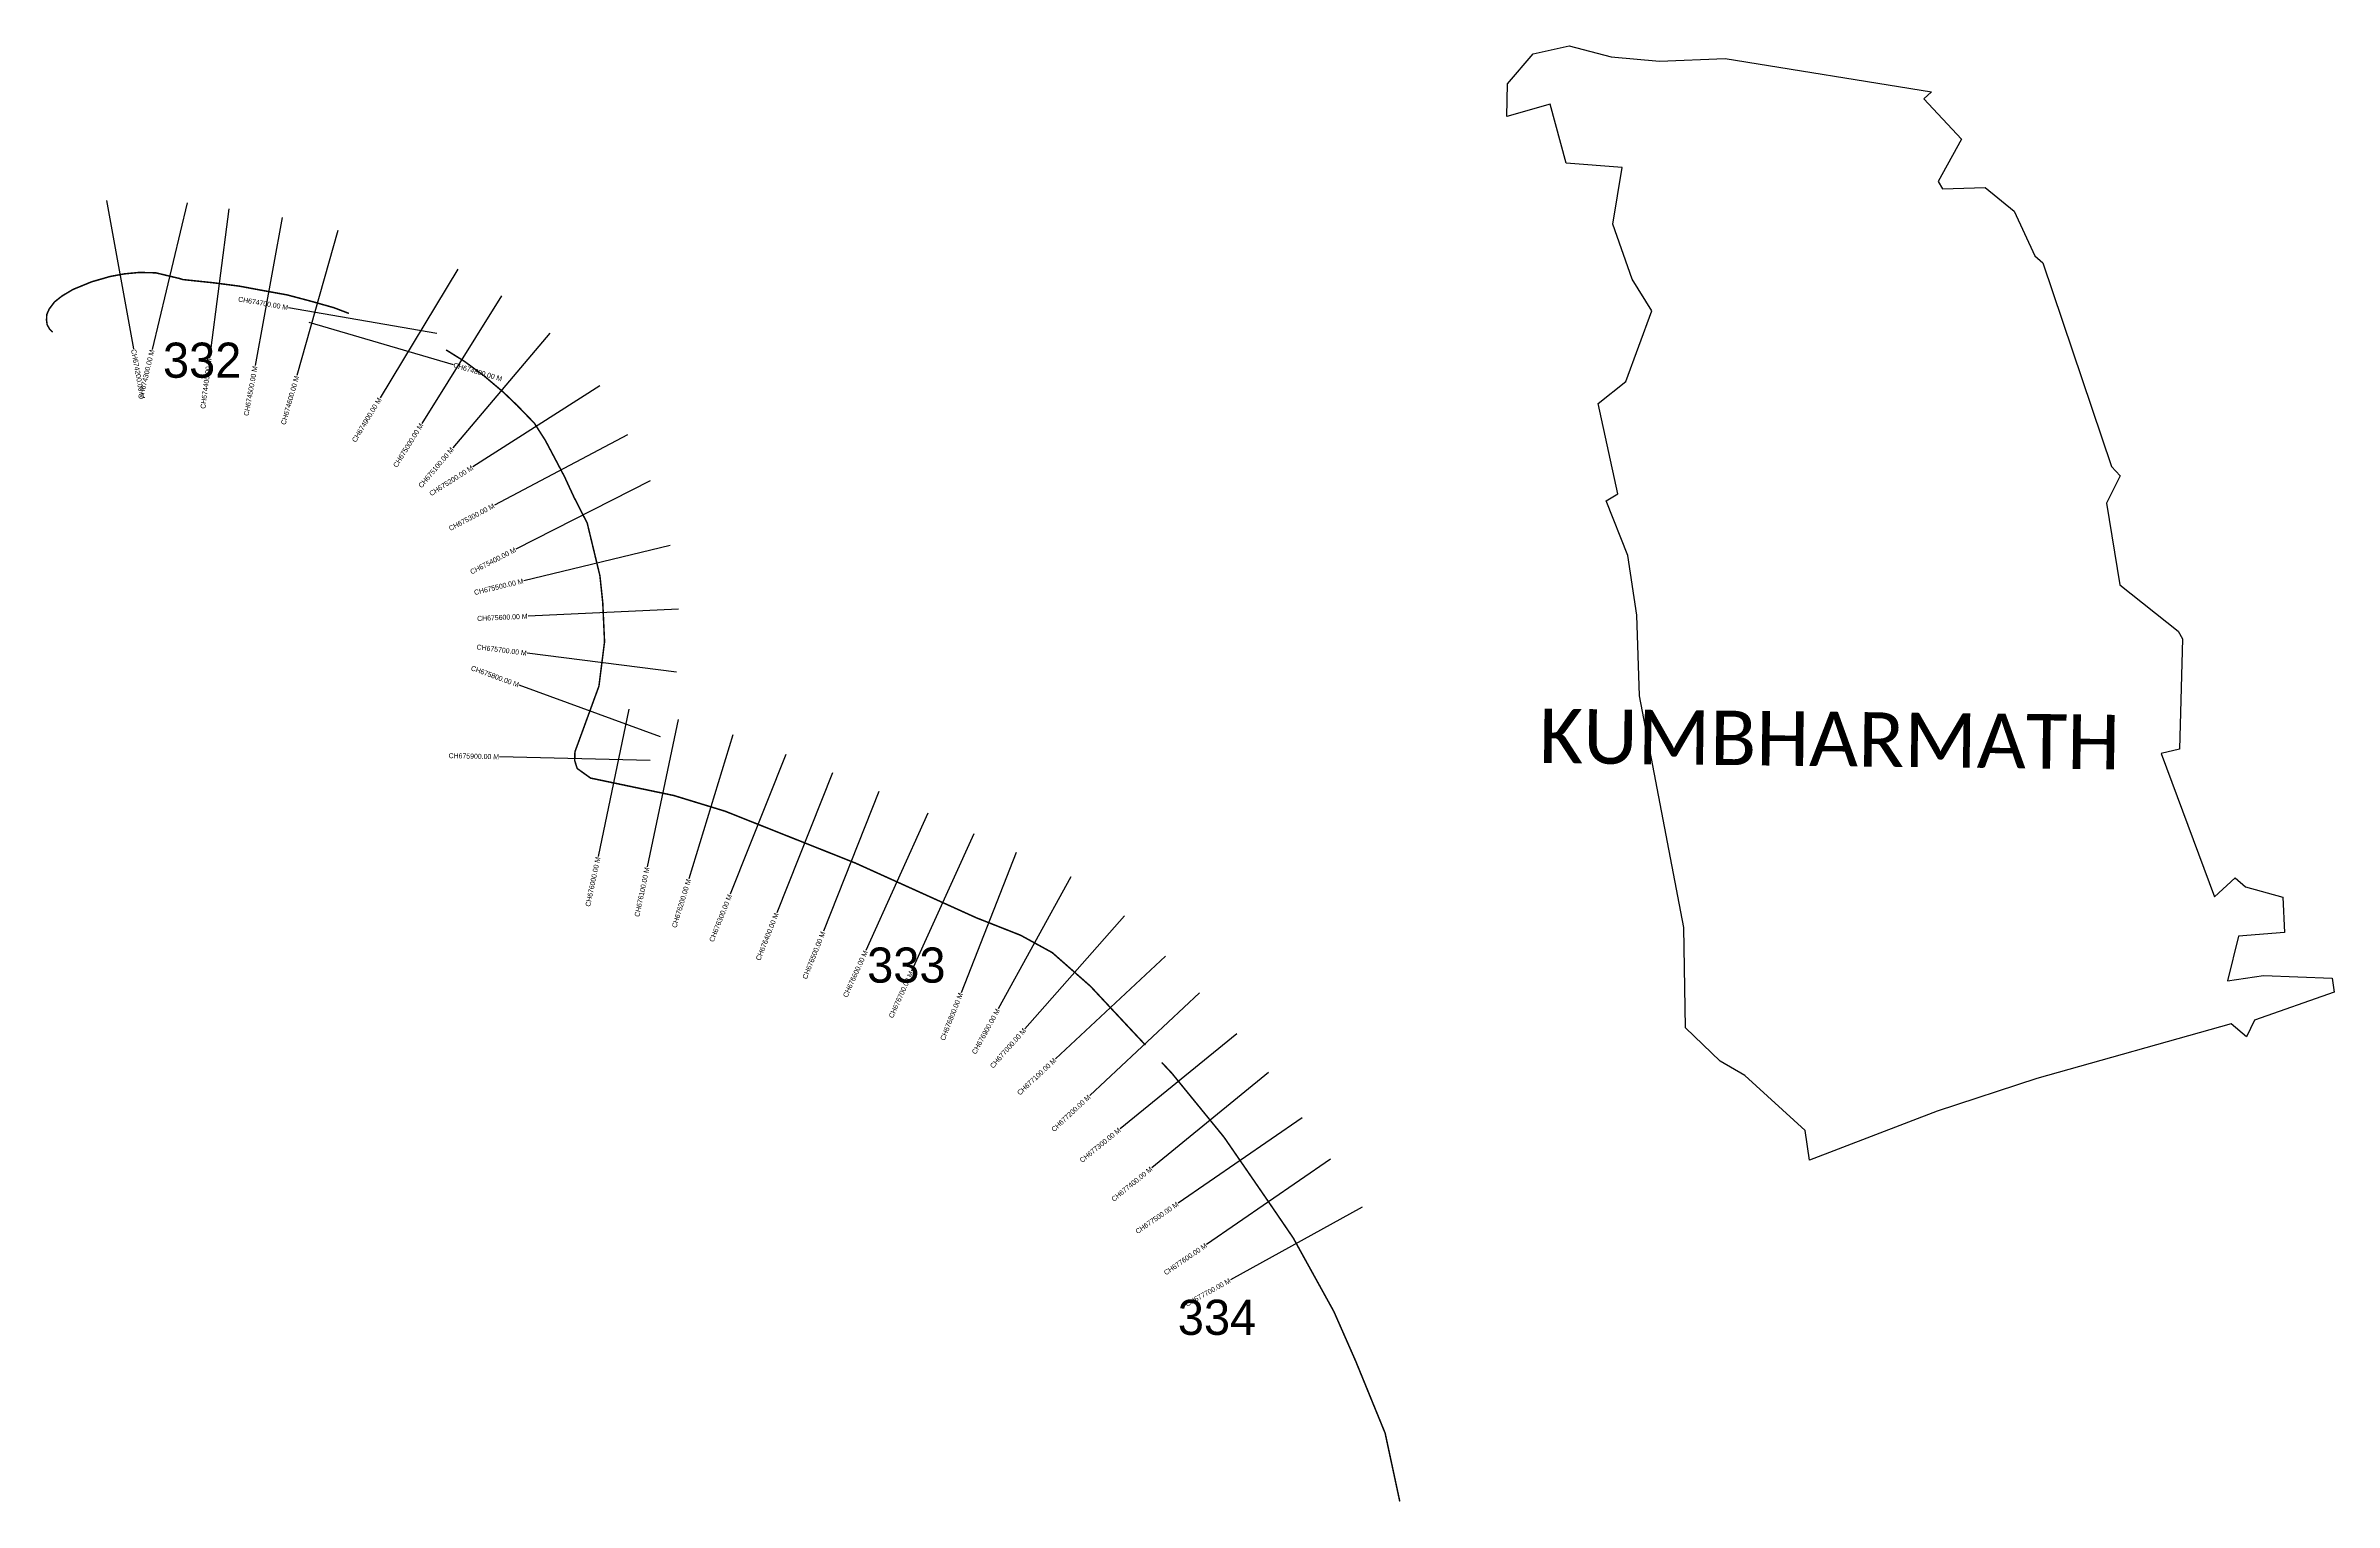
# Model space of a CAD drawing. Header units: metres. Extents: x 335094 to 339655, y 1773283 to 1776185.
import ezdxf
from ezdxf.enums import TextEntityAlignment as Align

# ---------------------------------------------------------------- set-up
doc = ezdxf.new("R2010")
doc.units = ezdxf.units.M
for name, color, linetype in [('CS', 134, 'Continuous'), ('CSMark', 6, 'Continuous'), ('NATURALLY PROTECTED', 3, 'Continuous'), ('VILLAGE NAME', 250, 'Continuous')]:
    doc.layers.add(name, color=color, linetype=linetype)

msp = doc.modelspace()

# ---------------------------------------------------------------- linework, layer by layer
at = {"color": 6}
msp.add_lwpolyline([(338058.4, 1776168.9), (338130.3, 1776185.3), (338213.5, 1776163.1), (338310.1, 1776154.5), (338441, 1776159.7), (338852.4, 1776093.2), (338837, 1776079.6), (338911.7, 1775999.5), (338865.6, 1775914.6), (338874.3, 1775900.1), (338959.1, 1775902.9), (339017.2, 1775855.8), (339058.2, 1775766.6), (339074.1, 1775752.7), (339210.8, 1775347.2), (339228.2, 1775328.4), (339201.3, 1775273.7), (339227.5, 1775111.4), (339343.6, 1775019), (339352.7, 1775003.6), (339346.8, 1774784), (339310.2, 1774775.2), (339416.2, 1774489.5), (339457.5, 1774527.2), (339478, 1774509.3), (339552.4, 1774489.1), (339556, 1774418.6), (339464.2, 1774411), (339442.2, 1774321.9), (339514.2, 1774332.8), (339651, 1774327.2), (339654.9, 1774299.6), (339496.2, 1774243.6), (339480, 1774210.6), (339449.6, 1774236.2), (339062.3, 1774127.2), (338863.8, 1774062.7), (338609.1, 1773964.9), (338600.3, 1774023.9), (338480.1, 1774133.3), (338430.8, 1774162.3), (338362, 1774228.3), (338358.7, 1774428.5), (338270, 1774890.3), (338264.8, 1775050.8), (338247, 1775169.3), (338203.9, 1775278.3), (338226.8, 1775292.7), (338187.7, 1775472.8), (338242.9, 1775516.1), (338294.6, 1775657.1), (338255.6, 1775720.1), (338217.2, 1775830.1), (338235.6, 1775942.9), (338124, 1775951.2), (338091.9, 1776069.1), (338005.9, 1776044.3), (338007, 1776109.7), (338058.4, 1776168.9)], dxfattribs=at)
at = {"layer": 'CS'}
for p, q in [((335214.8, 1775876.8), (335268.5, 1775581.6)), ((335375.3, 1775872.2), (335305.9, 1775580.4)), ((335458.6, 1775860.3), (335420, 1775562.8)), ((335564.8, 1775843.1), (335511.2, 1775547.9)), ((335676, 1775817), (335594.5, 1775528.3)), ((335915.2, 1775740.4), (335760.1, 1775483.6)), ((336002.4, 1775687), (335843.4, 1775432.6)), ((335873.1, 1775611.8), (335577.6, 1775663.3)), ((335618, 1775634.8), (335905.7, 1775549.9)), ((336098.7, 1775612.9), (335904.8, 1775384)), ((336198, 1775507.8), (335945.1, 1775346.4)), ((336253.3, 1775410), (335987.9, 1775270.1)), ((336298.3, 1775318.4), (336031, 1775182.2)), ((336338, 1775189.8), (336046.3, 1775119.4)), ((336354.7, 1775062.5), (336055, 1775048.7)), ((336351.1, 1774937.2), (336053.4, 1774974.8)), ((336319, 1774808.1), (336037.3, 1774911.2)), ((336256.2, 1774863.3), (336194.7, 1774569.7)), ((336354, 1774842.8), (336292.6, 1774549.2)), ((336463.3, 1774812.2), (336375.6, 1774525.3)), ((336568.6, 1774773.4), (336457.7, 1774494.7)), ((336298.1, 1774761.3), (335998.2, 1774768.5)), ((336661.5, 1774736.5), (336550.6, 1774457.7)), ((336754.5, 1774699.5), (336643.6, 1774420.8)), ((336852.1, 1774656), (336728.5, 1774382.6)), ((336943.2, 1774614.8), (336819.6, 1774341.4)), ((337028, 1774577.6), (336918, 1774298.5)), ((337136.6, 1774529.3), (336992.1, 1774266.3)), ((337243.6, 1774451.6), (337045.4, 1774226.3)), ((337325.2, 1774371.3), (337106.1, 1774166.4)), ((337393.5, 1774298.3), (337174.4, 1774093.4)), ((337467.5, 1774216.7), (337235, 1774027.1)), ((337530.7, 1774139.2), (337298.3, 1773949.6)), ((337597.6, 1774049.4), (337350.6, 1773879.1)), ((337654.3, 1773967), (337407.4, 1773796.8)), ((337717.5, 1773871.2), (337454.9, 1773726.2))]:
    msp.add_line(p, q, dxfattribs=at)
at = {"layer": 'NATURALLY PROTECTED', "const_width": 3, "flags": 128}
for points in [[(335107.7, 1775614.5), (335101.2, 1775621.1), (335096.5, 1775629.6), (335095.3, 1775639), (335095.9, 1775650.1), (335100.6, 1775660.7), (335111.1, 1775674.7), (335126.3, 1775686.8), (335148.2, 1775699.8), (335185.3, 1775715), (335222.1, 1775725.6), (335250.5, 1775730.8), (335279.7, 1775733.6), (335312.9, 1775732.9), (335346.3, 1775724.9), (335359.8, 1775721.7), (335367.4, 1775719.4), (335400.6, 1775715.9), (335429.3, 1775712.9), (335479.8, 1775706.3), (335525, 1775697.9), (335574.7, 1775688.9), (335619.1, 1775677.2), (335668, 1775663.4), (335698, 1775652)], [(335891.8, 1775579.2), (335928.5, 1775556.3), (335967.3, 1775527.6), (336005.6, 1775495.2), (336033.6, 1775468.4), (336067.7, 1775433.1), (336089.6, 1775398.8), (336108.5, 1775363.1), (336128, 1775326.1), (336138.5, 1775303.2), (336146.3, 1775286.4), (336173, 1775234), (336198.3, 1775129.1), (336203.9, 1775076.1), (336207.5, 1774997.8), (336196.3, 1774909.3), (336162.7, 1774817.3), (336148.5, 1774778.6), (336148, 1774761), (336153, 1774745.2), (336179.7, 1774726.1), (336251.3, 1774711.1), (336345.5, 1774691.4), (336447.8, 1774660.1), (336707.4, 1774556.8), (336948.6, 1774447.7), (337036.8, 1774412.9), (337099.7, 1774378.4), (337175.9, 1774311.4), (337261.3, 1774220), (337285.5, 1774194.2)], [(337317.9, 1774159.6), (337338.7, 1774137.4), (337442.3, 1774010.4), (337533.9, 1773877.4), (337580.2, 1773809.6), (337661.1, 1773663.2), (337704.8, 1773563.9), (337763.3, 1773420.8), (337792.5, 1773284.7)]]:
    msp.add_lwpolyline(points, dxfattribs=at)

# ---------------------------------------------------------------- texts
at = {"char_height": 70, "attachment_point": 1}
for s, width, insert in [('332', 95.172, (335327.4, 1775593.8)), ('333', 168.403, (336730.9, 1774388.5)), ('334', 95.172, (337350.1, 1773686.7))]:
    msp.add_mtext_dynamic_manual_height_columns(s, width=width, gutter_width=1, heights=[0], dxfattribs=dict(at, insert=insert))
at = {"layer": 'CSMark'}
for s, rotation, p in [('CH674700.00 M', 350.1126, (335576.6, 1775663.5)), ('CH674300.00 M', 76.6332, (335305.7, 1775579.4)), ('CH674400.00 M', 82.5959, (335419.8, 1775561.8)), ('CH674500.00 M', 79.71, (335511, 1775546.9)), ('CH674600.00 M', 74.2327, (335594.2, 1775527.3)), ('CH674900.00 M', 58.8591, (335759.5, 1775482.8)), ('CH675000.00 M', 57.9803, (335842.8, 1775431.8)), ('CH675100.00 M', 49.7352, (335904.2, 1775383.2)), ('CH675200.00 M', 32.5535, (335944.3, 1775345.9)), ('CH675300.00 M', 27.8066, (335987, 1775269.6)), ('CH675400.00 M', 26.9878, (336030.1, 1775181.8)), ('CH675500.00 M', 13.5627, (336045.4, 1775119.2)), ('CH675600.00 M', 2.6303, (336054, 1775048.7)), ('CH675700.00 M', 352.7965, (336052.4, 1774975)), ('CH675800.00 M', 339.8958, (336036.3, 1774911.5)), ('CH675900.00 M', 358.6162, (335997.2, 1774768.5)), ('CH676000.00 M', 78.1835, (336194.5, 1774568.7)), ('CH676100.00 M', 78.1835, (336292.4, 1774548.2)), ('CH676200.00 M', 73.0006, (336375.3, 1774524.4)), ('CH676300.00 M', 68.3038, (336457.4, 1774493.8)), ('CH676400.00 M', 68.3038, (336550.3, 1774456.8)), ('CH676500.00 M', 68.3038, (336643.2, 1774419.8)), ('CH676600.00 M', 65.6627, (336728.1, 1774381.7)), ('CH676700.00 M', 65.6627, (336819.2, 1774340.5)), ('CH676800.00 M', 68.481, (336917.6, 1774297.6)), ('CH676900.00 M', 61.2148, (336991.6, 1774265.4)), ('CH677000.00 M', 48.6721, (337044.8, 1774225.6)), ('CH677100.00 M', 43.0954, (337105.4, 1774165.7)), ('CH677200.00 M', 43.0954, (337173.7, 1774092.7)), ('CH677300.00 M', 39.2047, (337234.3, 1774026.5)), ('CH677400.00 M', 39.2047, (337297.5, 1773949)), ('CH677500.00 M', 34.585, (337349.8, 1773878.5)), ('CH677600.00 M', 34.585, (337406.5, 1773796.2)), ('CH677700.00 M', 28.9192, (337454.1, 1773725.7))]:
    msp.add_text(s, height=10, rotation=rotation, dxfattribs=at).set_placement(p, align=Align.MIDDLE_RIGHT)
for s, rotation, p in [('CH674200.00 M', 280.3279, (335268.7, 1775580.7)), ('CH674800.00 M', 343.5701, (335906.7, 1775549.6))]:
    msp.add_text(s, height=10, rotation=rotation, dxfattribs=at).set_placement(p, align=Align.MIDDLE_LEFT)
at = {"layer": 'VILLAGE NAME', "insert": (338070.9, 1774864.6), "char_height": 108.471, "attachment_point": 1, "rotation": 359.3742}
msp.add_mtext_dynamic_manual_height_columns('{\\fCalibri|b0|i0|c0|p34;KUMBHARMATH}', width=1070.371, gutter_width=542.4, heights=[0], dxfattribs=at)

doc.saveas('drawing.dxf')
